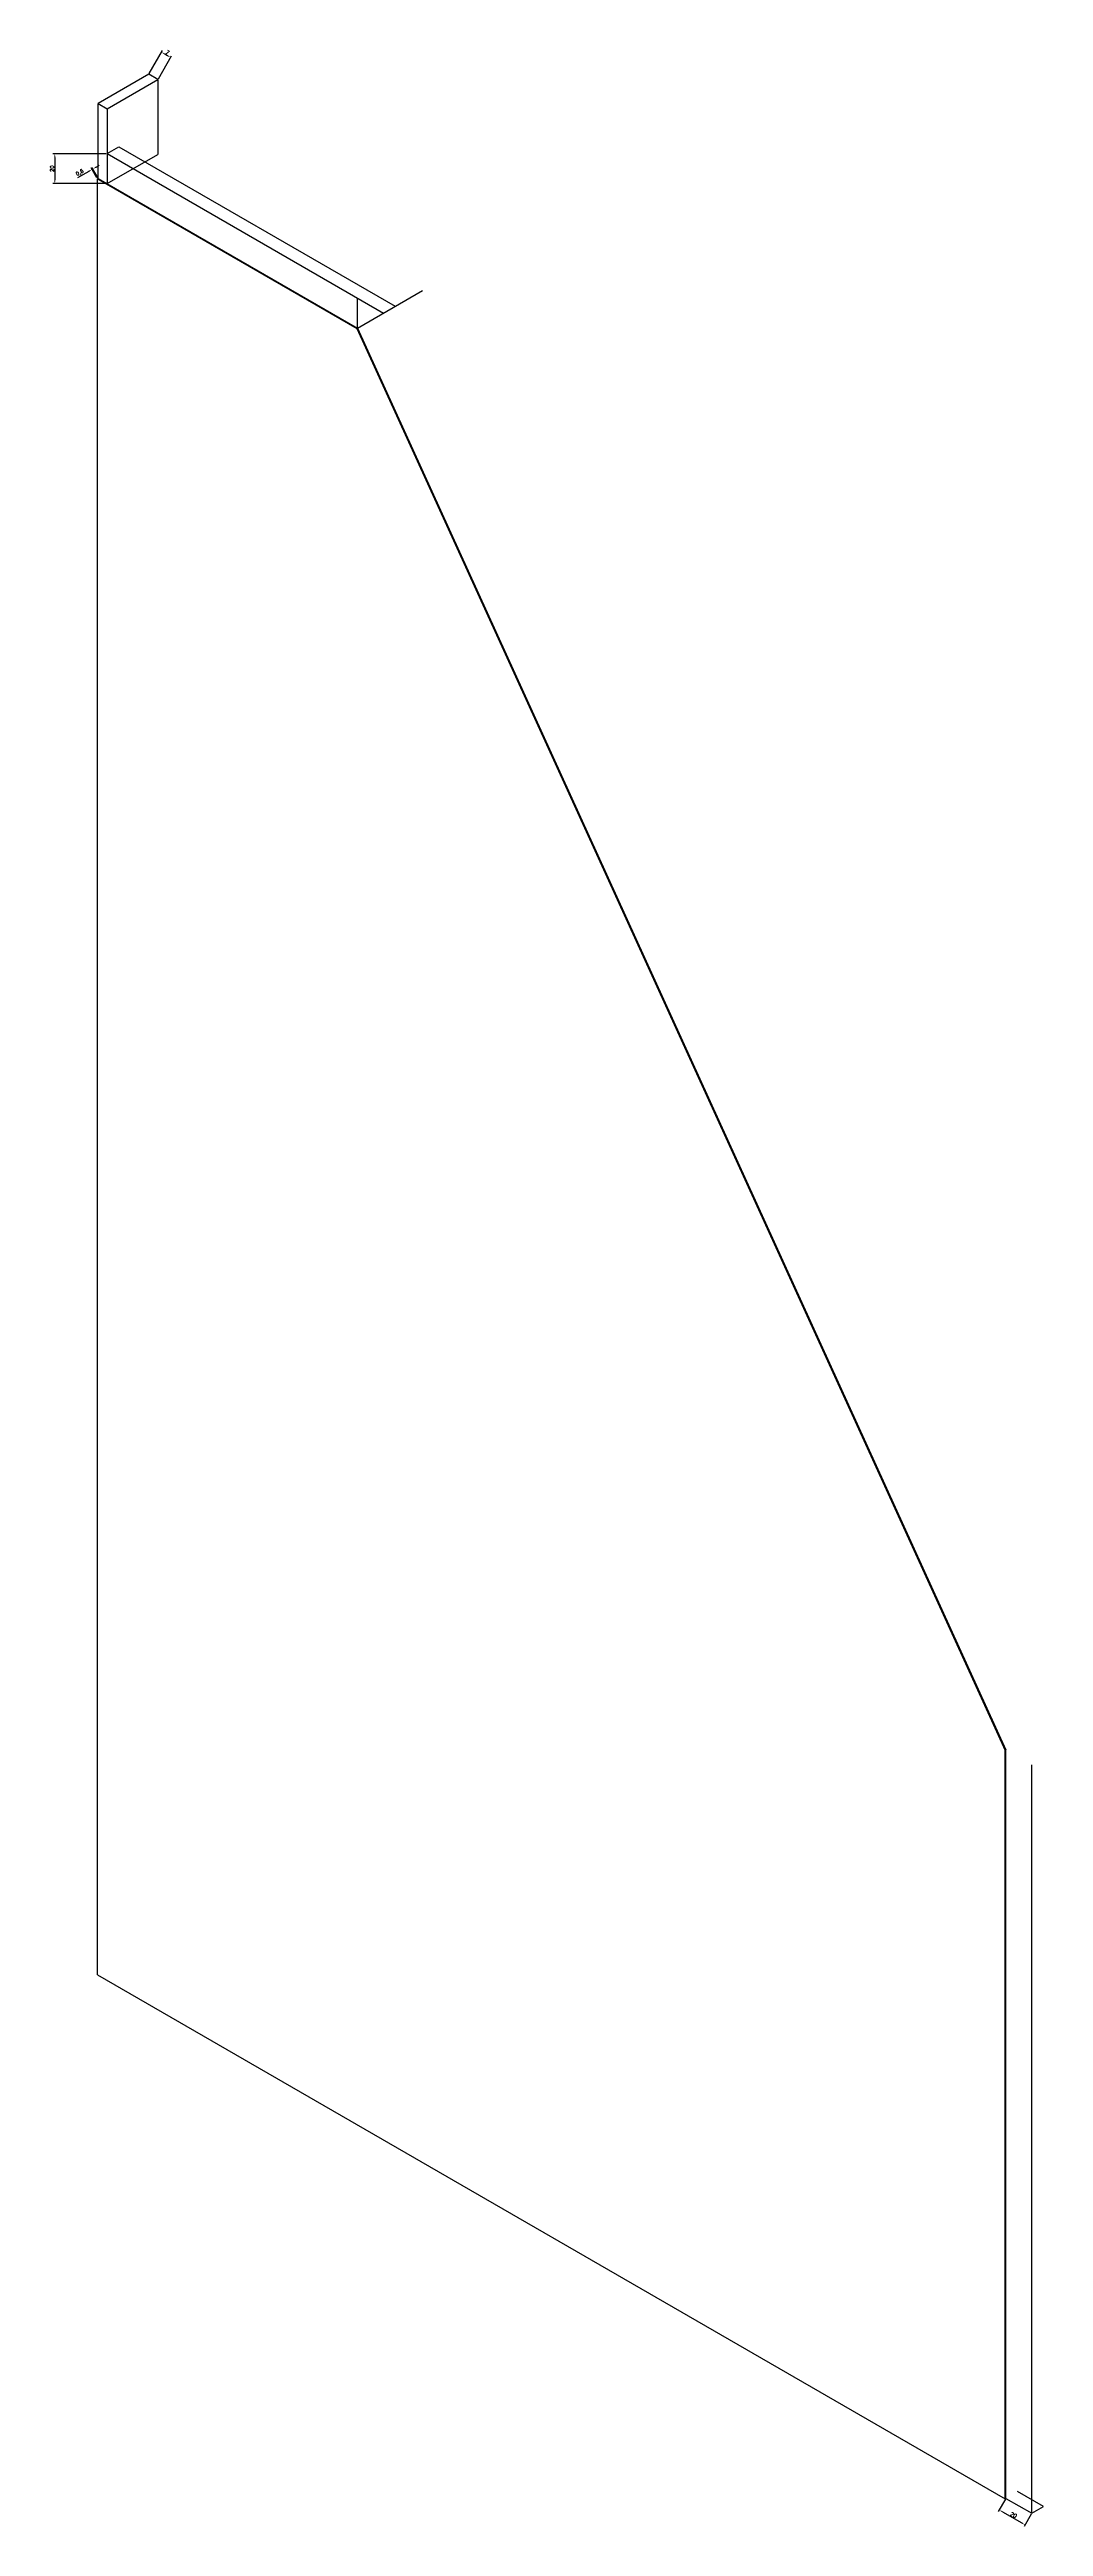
# Model space of a CAD drawing. Header units: millimetres. Extents: x 375 to 19686, y 637 to 5744.
# Drawn here: x 13331 to 13995, y 637 to 2292 of the extents above; entities that cross this region are included whole.
import ezdxf

# ---------------------------------------------------------------- set-up
doc = ezdxf.new("R2010")
doc.units = ezdxf.units.MM
doc.styles.get("Standard").update_dxf_attribs({"font": 'txt.shx'})
doc.dimstyles.new('ISO-25', dxfattribs={"dimtxt": 2.5, "dimasz": 2.5, "dimexe": 1.25, "dimexo": 0.625, "dimtad": 1, "dimtxsty": 'Standard', "dimcen": 2.5, "dimadec": 0, "dimazin": 0, "dimtfac": 1, "dimtmove": 0, "dimatfit": 3, "dimfxl": 1, "dimarcsym": 0})

# ---------------------------------------------------------------- blocks, each defined once
blk = doc.blocks.new('*D3')
at = {"color": 0, "lineweight": -2, "transparency": 16777216}
for p, q in [((13368.8, 2222.2), (13333.2, 2222.2)), ((13334.4, 2219.7), (13334.4, 2204.7)), ((13368.8, 2202.2), (13333.2, 2202.2))]:
    blk.add_line(p, q, dxfattribs=at)
at = {"color": 0, "transparency": 16777216}
for points in [[(13334, 2219.7), (13334.9, 2219.7), (13334.4, 2222.2)], [(13334, 2204.7), (13334.9, 2204.7), (13334.4, 2202.2)]]:
    blk.add_solid(points, dxfattribs=at)
at = {"layer": 'Defpoints', "color": 0, "transparency": 16777216}
for p in [(13369.5, 2222.2), (13334.4, 2202.2), (13369.5, 2202.2)]:
    blk.add_point(p, dxfattribs=at)
at = {"color": 0, "transparency": 16777216, "insert": (13332.6, 2212.2), "char_height": 2.5, "attachment_point": 5, "rotation": 90}
blk.add_mtext('20', dxfattribs=at)
blk = doc.blocks.new('*D4')
at = {"color": 0, "lineweight": -2, "transparency": 16777216}
for p, q in [((13969.3, 655.2), (13964.6, 646.9)), ((13967.3, 646.8), (13980.3, 639.3)), ((13986.6, 645.2), (13981.9, 636.9))]:
    blk.add_line(p, q, dxfattribs=at)
at = {"color": 0, "transparency": 16777216}
for points in [[(13967.6, 647.1), (13967.1, 646.4), (13965.2, 648)], [(13980.5, 639.6), (13980.1, 638.9), (13982.5, 638)]]:
    blk.add_solid(points, dxfattribs=at)
at = {"layer": 'Defpoints', "color": 0, "transparency": 16777216}
for p in [(13969.6, 655.7), (13987, 645.7), (13982.5, 638)]:
    blk.add_point(p, dxfattribs=at)
at = {"color": 0, "transparency": 16777216, "insert": (13974.8, 644.6), "char_height": 2.5, "attachment_point": 5, "rotation": 330}
blk.add_mtext('20', dxfattribs=at)
blk = doc.blocks.new('*D5')
at = {"color": 0, "lineweight": -2}
for p, q in [((13397.5, 2275.8), (13406.3, 2291.1)), ((13403.6, 2272.3), (13412.4, 2287.6)), ((13407.9, 2288.8), (13409.6, 2287.8))]:
    blk.add_line(p, q, dxfattribs=at)
at = {"color": 0}
for points in [[(13408.1, 2289.1), (13407.7, 2288.4), (13405.7, 2290)], [(13409.4, 2287.4), (13409.8, 2288.1), (13411.8, 2286.5)]]:
    blk.add_solid(points, dxfattribs=at)
at = {"layer": 'Defpoints', "color": 0}
for p in [(13411.8, 2286.5), (13397.2, 2275.2), (13403.2, 2271.7)]:
    blk.add_point(p, dxfattribs=at)
at = {"color": 0, "insert": (13409.7, 2289.9), "char_height": 2.5, "attachment_point": 5, "rotation": 330}
blk.add_mtext('7', dxfattribs=at)
blk = doc.blocks.new('*D6')
at = {"color": 0, "lineweight": -2}
for p, q in [((13357.1, 2210.4), (13349.5, 2206)), ((13362.6, 2206), (13358.7, 2212.7)), ((13363.1, 2206.3), (13359.2, 2213)), ((13359.8, 2212), (13359.3, 2211.7)), ((13362, 2213.2), (13364.1, 2214.5))]:
    blk.add_line(p, q, dxfattribs=at)
at = {"color": 0}
for points in [[(13357.3, 2210), (13356.9, 2210.8), (13359.3, 2211.7)], [(13361.8, 2213.6), (13362.2, 2212.8), (13359.8, 2212)]]:
    blk.add_solid(points, dxfattribs=at)
at = {"layer": 'Defpoints', "color": 0}
for p in [(13359.3, 2211.7), (13362.9, 2205.4), (13363.4, 2205.7)]:
    blk.add_point(p, dxfattribs=at)
at = {"color": 0, "insert": (13351.2, 2209.4), "char_height": 2.5, "attachment_point": 5, "rotation": 30}
blk.add_mtext('0,6', dxfattribs=at)

msp = doc.modelspace()

# ---------------------------------------------------------------- linework, layer by layer
for p, q in [((13397.187, 2275.218), (13363.412, 2255.718)), ((13369.474, 2252.218), (13403.249, 2271.718)), ((13403.249, 2271.718), (13397.187, 2275.218)), ((13403.249, 2271.718), (13403.249, 2221.718)), ((13363.412, 2205.718), (13363.412, 2255.718)), ((13363.412, 2255.718), (13369.474, 2252.218)), ((13369.474, 2252.218), (13369.474, 2202.218)), ((13369.474, 2222.218), (13377.268, 2226.718)), ((13369.474, 2222.218), (13553.937, 2115.718)), ((13369.474, 2202.218), (13403.249, 2221.718)), ((13377.268, 2226.718), (13561.732, 2120.218)), ((13362.892, 2205.418), (13363.412, 2205.718)), ((13362.892, 1005.418), (13362.892, 2205.418)), ((13362.892, 2205.418), (13536.097, 2105.418)), ((13363.412, 2205.718), (13536.617, 2105.718)), ((13536.617, 2105.718), (13579.918, 2130.718)), ((13536.617, 2105.718), (13536.617, 2125.718)), ((13536.097, 2105.418), (13969.11, 1155.418)), ((13536.617, 2105.718), (13553.937, 2115.718)), ((13536.617, 2105.718), (13969.63, 1155.718)), ((13969.11, 1155.418), (13969.63, 1155.718)), ((13969.11, 655.418), (13969.11, 1155.418)), ((13969.63, 655.718), (13969.63, 1155.718)), ((13986.95, 645.718), (13986.95, 1145.718)), ((13362.892, 1005.418), (13969.11, 655.418)), ((13969.11, 655.418), (13969.63, 655.718)), ((13969.63, 655.718), (13986.95, 645.718)), ((13994.744, 650.218), (13977.424, 660.218)), ((13986.95, 645.718), (13994.744, 650.218))]:
    msp.add_line(p, q)

# ---------------------------------------------------------------- dimensions: what is measured, and where the dimension line sits
for p1, p2, distance, picture, middle in [((13397.187, 2275.218), (13403.249, 2271.718), 17.075, '*D5', (13409.693, 2289.879)), ((13363.412, 2205.718), (13362.892, 2205.418), -7.208, '*D6', (13351.21, 2209.402)), ((13969.63, 655.718), (13986.95, 645.718), -8.895, '*D4', (13974.78, 644.638))]:
    dim = msp.add_aligned_dim(p1=p1, p2=p2, distance=distance, dimstyle='ISO-25')
    dim.commit()
    dim.dimension.update_dxf_attribs({"geometry": picture, "text_midpoint": middle})
dim = msp.add_linear_dim(base=(13334.437, 2202.218), p1=(13369.474, 2222.218), p2=(13369.474, 2202.218), angle=90, dimstyle='ISO-25')
dim.commit()
dim.dimension.update_dxf_attribs({"geometry": '*D3', "text_midpoint": (13332.562, 2212.218)})

doc.saveas('drawing.dxf')
